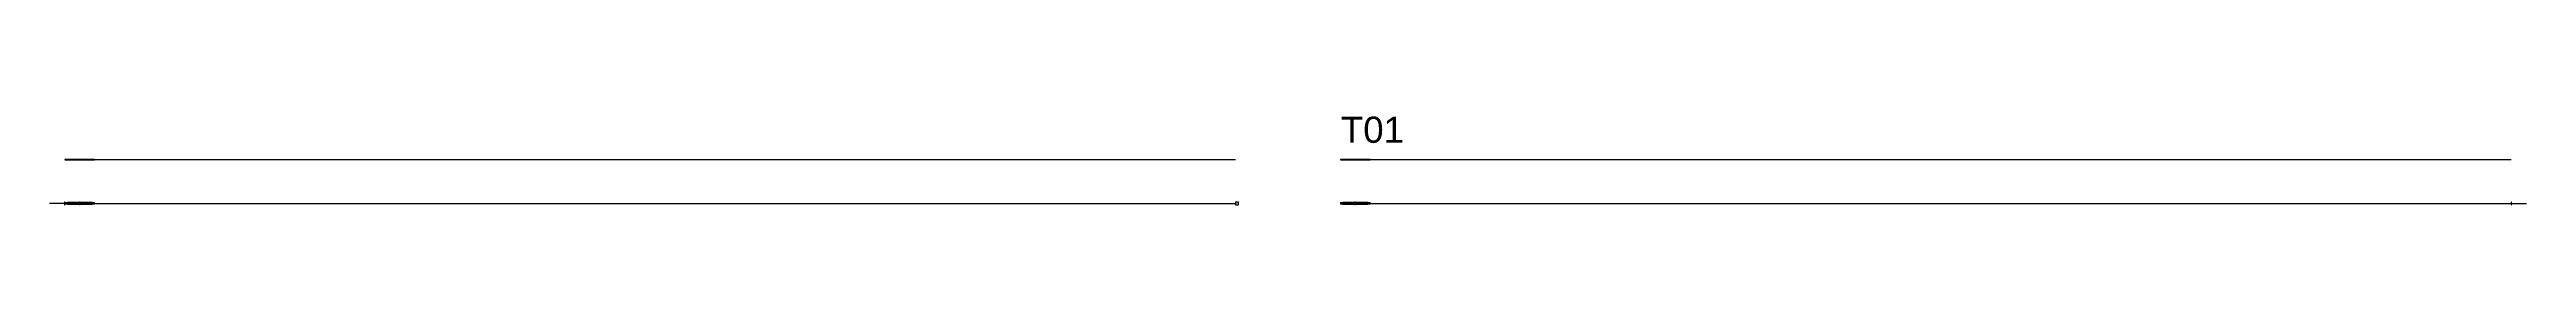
# Model space of a CAD drawing. Header units: millimetres. Extents: x 2218 to 2462, y 1926 to 2006.
# Drawn here: x 2385.5 to 2461.7, y 2002.9 to 2005.6 of the extents above; entities that cross this region are included whole.
import ezdxf

# ---------------------------------------------------------------- set-up
doc = ezdxf.new("R2010")
doc.units = ezdxf.units.MM
for name, color, linetype in [('DD2D', 7, 'Continuous'), ('DD2D_Geometry', 7, 'Continuous'), ('Id Unión', 7, 'Continuous')]:
    doc.layers.add(name, color=color, linetype=linetype)
doc.styles.get("Standard").update_dxf_attribs({"font": 'arial.ttf'})

# ---------------------------------------------------------------- blocks, each defined once
blk = doc.blocks.new('DD101036422D')
at = {"color": 1, "linetype": 'Continuous', "lineweight": 0}
for p, q in [((0, -0.025), (0, 0.025)), ((0.002, 0.027), (0.021, 0.027)), ((0.002, 0.027), (0.022, 0.027)), ((0.075, 0.027), (0.021, 0.027)), ((0.075, 0.027), (0.075, 0.027)), ((0.076, 0.026), (0.076, 0.034)), ((0.838, 0.034), (0.076, 0.034)), ((0.838, 0.034), (0.838, 0.026)), ((0.84, 0.027), (0.894, 0.027)), ((0.84, 0.027), (0.84, 0.027)), ((0.913, 0.027), (0.893, 0.027)), ((0.913, 0.027), (0.894, 0.027)), ((0.915, -0.025), (0.915, 0.025)), ((0.025, -0.028), (0.002, -0.028)), ((0.025, -0.028), (0.075, -0.028)), ((0.075, -0.028), (0.075, -0.028)), ((0.076, -0.034), (0.076, -0.026)), ((0.838, -0.034), (0.076, -0.034)), ((0.838, -0.026), (0.838, -0.034)), ((0.89, -0.028), (0.84, -0.028)), ((0.84, -0.028), (0.84, -0.028)), ((0.89, -0.028), (0.913, -0.028))]:
    blk.add_line(p, q, dxfattribs=at)
at = {"color": 1}
for p, q in [((0.454, 0.038), (0.461, 0.031)), ((0.454, 0.031), (0.461, 0.038)), ((0.454, -0.038), (0.461, -0.031)), ((0.454, -0.031), (0.461, -0.038))]:
    blk.add_line(p, q, dxfattribs=at)
for centre in [(0.407, -0.034), (0.507, -0.034)]:
    blk.add_circle(centre, 0.005, dxfattribs=at)
at = {"color": 1, "linetype": 'Continuous', "lineweight": 0}
for centre, radius, start, end in [((0.002, 0.025), 0.00203, 90, 180), ((0.075, 0.026), 0.00151, 10.02098, 90), ((0.075, 0.026), 0.00151, 0, 10.02098), ((0.84, 0.026), 0.00151, 169.97902, 180), ((0.84, 0.026), 0.00151, 169.97902, 180), ((0.84, 0.026), 0.00151, 90, 169.97902), ((0.913, 0.025), 0.00203, 0, 90), ((0.002, -0.025), 0.00203, 180, 270), ((0.075, -0.026), 0.00151, 270, 349.97902), ((0.075, -0.026), 0.00151, 349.97902, 0), ((0.84, -0.026), 0.00151, 180, 190.02098), ((0.84, -0.026), 0.00151, 180, 190.02098), ((0.84, -0.026), 0.00151, 190.02098, 270), ((0.913, -0.025), 0.00203, 270, 0)]:
    blk.add_arc(centre, radius, start, end, dxfattribs=at)
at = {"color": 1}
for p in [(0.458, 0.034), (0.458, -0.034)]:
    blk.add_point(p, dxfattribs=at)
at = {"insert": (0.017, 0.015), "char_height": 0.03, "attachment_point": 1}
blk.add_mtext_dynamic_manual_height_columns('36"X42"', width=75.49402, gutter_width=12.5, heights=[0], dxfattribs=at)
blk = doc.blocks.new('SPACE_DD10103642')
blk.add_blockref('DD101036422D', (0, 0))
blk = doc.blocks.new('DD3021422D')
for p, q in [((0, 0.041), (0, -0.041)), ((0.012, 0.041), (0, 0.041)), ((0.012, -0.041), (0.012, 0.041)), ((0, -0.041), (0.012, -0.041))]:
    blk.add_line(p, q)
blk = doc.blocks.new('SPACE_DD302142')
blk.add_blockref('DD3021422D', (0, 0))

msp = doc.modelspace()

# ---------------------------------------------------------------- linework, layer by layer
at = {"layer": 'DD2D'}
for p, q in [((2385.973, 2004.263), (2421.997, 2004.263)), ((2425.225, 2004.263), (2461.249, 2004.263)), ((2385.973, 2002.913), (2385.501, 2002.913)), ((2385.973, 2002.913), (2421.997, 2002.913)), ((2385.973, 2002.913), (2421.997, 2002.913)), ((2421.997, 2002.913), (2422.001, 2002.913)), ((2425.225, 2002.913), (2461.249, 2002.913)), ((2425.225, 2002.913), (2461.249, 2002.913)), ((2461.249, 2002.913), (2461.721, 2002.913))]:
    msp.add_line(p, q, dxfattribs=at)
at = {"layer": 'DD2D_Geometry'}
for points in [[(2385.973, 2004.257), (2386.888, 2004.257), (2386.888, 2004.269), (2385.973, 2004.269)], [(2425.225, 2004.257), (2426.14, 2004.257), (2426.14, 2004.269), (2425.225, 2004.269)], [(2385.973, 2002.907), (2386.888, 2002.907), (2386.888, 2002.919), (2385.973, 2002.919)], [(2421.997, 2002.872), (2422.083, 2002.872), (2422.083, 2002.954), (2421.997, 2002.954)], [(2425.225, 2002.907), (2426.14, 2002.907), (2426.14, 2002.919), (2425.225, 2002.919)]]:
    msp.add_lwpolyline(points, close=True, dxfattribs=at)

# ---------------------------------------------------------------- block references
at = {"layer": 'DD2D_Geometry', "rotation": 180}
msp.add_blockref('SPACE_DD302142', (2385.973, 2002.913), dxfattribs=at)
at = {"layer": 'DD2D_Geometry'}
for name, p in [('SPACE_DD10103642', (2385.973, 2002.913)), ('SPACE_DD10103642', (2425.225, 2002.913)), ('SPACE_DD302142', (2461.249, 2002.913))]:
    msp.add_blockref(name, p, dxfattribs=at)

# ---------------------------------------------------------------- texts
msp.add_text('T', height=0.0205, dxfattribs=at).set_placement((2422.028, 2002.903))
at = {"layer": 'Id Unión'}
msp.add_text('T01', height=0.8071, dxfattribs=at).set_placement((2425.238, 2004.783))

doc.saveas('drawing.dxf')
